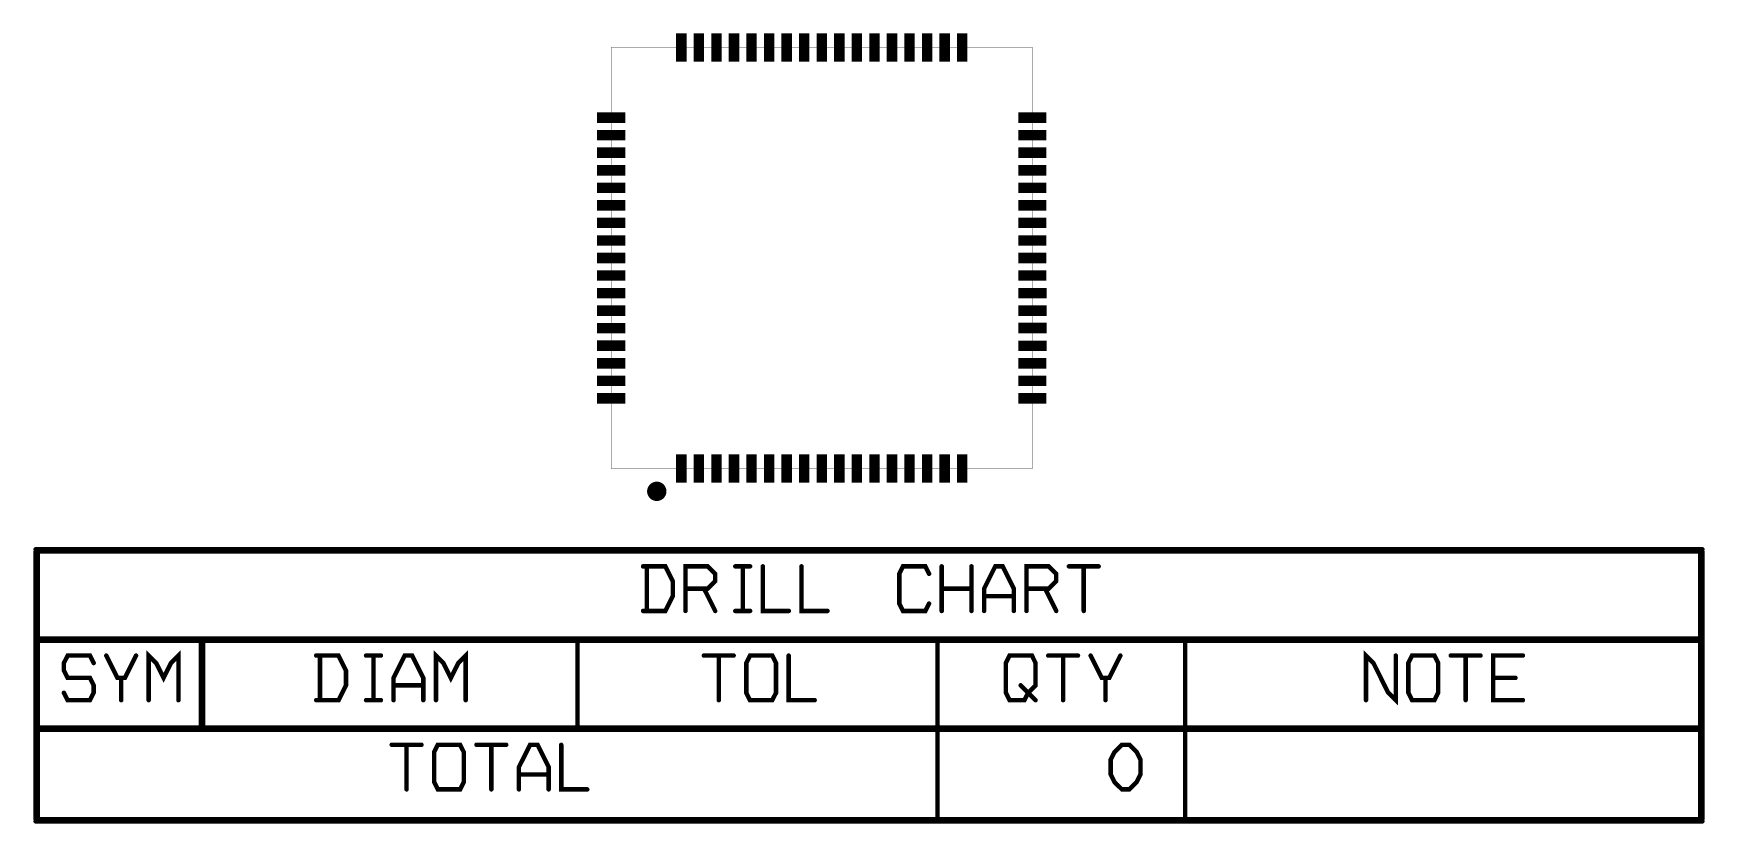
# Model space of a CAD drawing. Extents: x 0.65 to 4.39, y -1.03 to 0.74.
import ezdxf

# ---------------------------------------------------------------- set-up
doc = ezdxf.new("R2010")
doc.units = 0
doc.layers.get('0').update_dxf_attribs({"color": 1, "linetype": 'CONTINUOUS'})
for name, color, linetype in [('1_I-AMG', 3, 'CONTINUOUS'), ('3_I-AMG', 94, 'CONTINUOUS'), ('5_I-AMG', 7, 'CONTINUOUS'), ('6_I-AMG', 3, 'CONTINUOUS'), ('7_I-AMG', 1, 'CONTINUOUS')]:
    doc.layers.add(name, color=color, linetype=linetype)

# ---------------------------------------------------------------- blocks, each defined once
blk = doc.blocks.new('D10RECT0_063X0_0236', base_point=(0.0315, 0.0118))
at = {"const_width": 0.0236}
blk.add_lwpolyline([(0, 0.0118), (0.063, 0.0118)], dxfattribs=at)
blk = doc.blocks.new('D11RECT0_0236X0_063', base_point=(0.0118, 0.0315))
at = {"const_width": 0.063}
blk.add_lwpolyline([(0, 0.0315), (0.0236, 0.0315)], dxfattribs=at)
blk = doc.blocks.new('D12RECT0_063X0_0236', base_point=(0.0315, 0.0118))
at = {"const_width": 0.0236}
blk.add_lwpolyline([(0, 0.0118), (0.063, 0.0118)], dxfattribs=at)
blk = doc.blocks.new('D13RECT0_0236X0_063', base_point=(0.0118, 0.0315))
at = {"const_width": 0.063}
blk.add_lwpolyline([(0, 0.0315), (0.0236, 0.0315)], dxfattribs=at)

msp = doc.modelspace()

# ---------------------------------------------------------------- linework, layer by layer
at = {"layer": '5_I-AMG', "const_width": 0.0005}
for points in [[(1.94245, 0.709, 1), (1.94295, 0.709, 1), (1.94245, 0.709)], [(1.94245, 0.709, 1), (1.94295, 0.709, 1), (1.94245, 0.709)], [(2.88645, 0.709, 1), (2.88695, 0.709, 1), (2.88645, 0.709)], [(2.88645, 0.709, 1), (2.88695, 0.709, 1), (2.88645, 0.709)], [(1.94245, -0.235, 1), (1.94295, -0.235, 1), (1.94245, -0.235)], [(1.94245, -0.235, 1), (1.94295, -0.235, 1), (1.94245, -0.235)], [(2.88645, -0.235, 1), (2.88695, -0.235, 1), (2.88645, -0.235)], [(2.88645, -0.235, 1), (2.88695, -0.235, 1), (2.88645, -0.235)], [(2.02345, -0.2862, 1), (2.02395, -0.2862, 1), (2.02345, -0.2862)], [(2.02355, -0.2844, 1), (2.02405, -0.2844, 1), (2.02355, -0.2844)], [(2.02355, -0.2853, 1), (2.02405, -0.2853, 1), (2.02355, -0.2853)], [(2.02355, -0.2871, 1), (2.02405, -0.2871, 1), (2.02355, -0.2871)], [(2.02355, -0.288, 1), (2.02405, -0.288, 1), (2.02355, -0.288)], [(2.02365, -0.2835, 1), (2.02415, -0.2835, 1), (2.02365, -0.2835)], [(2.02365, -0.2889, 1), (2.02415, -0.2889, 1), (2.02365, -0.2889)], [(2.02375, -0.2826, 1), (2.02425, -0.2826, 1), (2.02375, -0.2826)], [(2.02385, -0.282, 1), (2.02435, -0.282, 1), (2.02385, -0.282)], [(2.02385, -0.2898, 1), (2.02435, -0.2898, 1), (2.02385, -0.2898)], [(2.02385, -0.2902, 1), (2.02435, -0.2902, 1), (2.02385, -0.2902)], [(2.02395, -0.2817, 1), (2.02445, -0.2817, 1), (2.02395, -0.2817)], [(2.02395, -0.2907, 1), (2.02445, -0.2907, 1), (2.02395, -0.2907)], [(2.02415, -0.2808, 1), (2.02465, -0.2808, 1), (2.02415, -0.2808)], [(2.02425, -0.2916, 1), (2.02475, -0.2916, 1), (2.02425, -0.2916)], [(2.02445, -0.2799, 1), (2.02495, -0.2799, 1), (2.02445, -0.2799)], [(2.02445, -0.2925, 1), (2.02495, -0.2925, 1), (2.02445, -0.2925)], [(2.02475, -0.2788, 1), (2.02525, -0.2788, 1), (2.02475, -0.2788)], [(2.02475, -0.279, 1), (2.02525, -0.279, 1), (2.02475, -0.279)], [(2.02475, -0.2934, 1), (2.02525, -0.2934, 1), (2.02475, -0.2934)], [(2.02475, -0.2934, 1), (2.02525, -0.2934, 1), (2.02475, -0.2934)], [(2.02505, -0.2781, 1), (2.02555, -0.2781, 1), (2.02505, -0.2781)], [(2.02515, -0.2943, 1), (2.02565, -0.2943, 1), (2.02515, -0.2943)], [(2.02545, -0.2772, 1), (2.02595, -0.2772, 1), (2.02545, -0.2772)], [(2.02555, -0.2952, 1), (2.02605, -0.2952, 1), (2.02555, -0.2952)], [(2.02565, -0.2767, 1), (2.02615, -0.2767, 1), (2.02565, -0.2767)], [(2.02565, -0.2955, 1), (2.02615, -0.2955, 1), (2.02565, -0.2955)], [(2.02585, -0.2763, 1), (2.02635, -0.2763, 1), (2.02585, -0.2763)], [(2.02595, -0.2961, 1), (2.02645, -0.2961, 1), (2.02595, -0.2961)], [(2.02635, -0.2754, 1), (2.02685, -0.2754, 1), (2.02635, -0.2754)], [(2.02645, -0.297, 1), (2.02695, -0.297, 1), (2.02645, -0.297)], [(2.02655, -0.2751, 1), (2.02705, -0.2751, 1), (2.02655, -0.2751)], [(2.02655, -0.2971, 1), (2.02705, -0.2971, 1), (2.02655, -0.2971)], [(2.02695, -0.2745, 1), (2.02745, -0.2745, 1), (2.02695, -0.2745)], [(2.02705, -0.2979, 1), (2.02755, -0.2979, 1), (2.02705, -0.2979)], [(2.02745, -0.2737, 1), (2.02795, -0.2737, 1), (2.02745, -0.2737)], [(2.02745, -0.2985, 1), (2.02795, -0.2985, 1), (2.02745, -0.2985)], [(2.02755, -0.2736, 1), (2.02805, -0.2736, 1), (2.02755, -0.2736)], [(2.02775, -0.2988, 1), (2.02825, -0.2988, 1), (2.02775, -0.2988)], [(2.02825, -0.2727, 1), (2.02875, -0.2727, 1), (2.02825, -0.2727)], [(2.02835, -0.2726, 1), (2.02885, -0.2726, 1), (2.02835, -0.2726)], [(2.02835, -0.2997, 1), (2.02885, -0.2997, 1), (2.02835, -0.2997)], [(2.02845, -0.2997, 1), (2.02895, -0.2997, 1), (2.02845, -0.2997)], [(2.02905, -0.2718, 1), (2.02955, -0.2718, 1), (2.02905, -0.2718)], [(2.02925, -0.2716, 1), (2.02975, -0.2716, 1), (2.02925, -0.2716)], [(2.02995, -0.2709, 1), (2.03045, -0.2709, 1), (2.02995, -0.2709)], [(2.03015, -0.2707, 1), (2.03065, -0.2707, 1), (2.03015, -0.2707)], [(2.03095, -0.27, 1), (2.03145, -0.27, 1), (2.03095, -0.27)], [(2.03105, -0.2699, 1), (2.03155, -0.2699, 1), (2.03105, -0.2699)], [(2.03195, -0.2692, 1), (2.03245, -0.2692, 1), (2.03195, -0.2692)], [(2.03205, -0.2691, 1), (2.03255, -0.2691, 1), (2.03205, -0.2691)], [(2.03285, -0.2685, 1), (2.03335, -0.2685, 1), (2.03285, -0.2685)], [(2.03335, -0.2682, 1), (2.03385, -0.2682, 1), (2.03335, -0.2682)], [(2.03375, -0.2679, 1), (2.03425, -0.2679, 1), (2.03375, -0.2679)], [(2.03465, -0.2674, 1), (2.03515, -0.2674, 1), (2.03465, -0.2674)], [(2.03495, -0.2673, 1), (2.03545, -0.2673, 1), (2.03495, -0.2673)], [(2.03555, -0.267, 1), (2.03605, -0.267, 1), (2.03555, -0.267)], [(2.03645, -0.2666, 1), (2.03695, -0.2666, 1), (2.03645, -0.2666)], [(2.03695, -0.2664, 1), (2.03745, -0.2664, 1), (2.03695, -0.2664)], [(2.03735, -0.2662, 1), (2.03785, -0.2662, 1), (2.03735, -0.2662)], [(2.03825, -0.2659, 1), (2.03875, -0.2659, 1), (2.03825, -0.2659)], [(2.03915, -0.2657, 1), (2.03965, -0.2657, 1), (2.03915, -0.2657)], [(2.03985, -0.2655, 1), (2.04035, -0.2655, 1), (2.03985, -0.2655)], [(2.04005, -0.2654, 1), (2.04055, -0.2654, 1), (2.04005, -0.2654)], [(2.04095, -0.2653, 1), (2.04145, -0.2653, 1), (2.04095, -0.2653)], [(2.04185, -0.2651, 1), (2.04235, -0.2651, 1), (2.04185, -0.2651)], [(2.04275, -0.265, 1), (2.04325, -0.265, 1), (2.04275, -0.265)], [(2.04365, -0.265, 1), (2.04415, -0.265, 1), (2.04365, -0.265)], [(2.04455, -0.2649, 1), (2.04505, -0.2649, 1), (2.04455, -0.2649)], [(2.04545, -0.265, 1), (2.04595, -0.265, 1), (2.04545, -0.265)], [(2.04635, -0.265, 1), (2.04685, -0.265, 1), (2.04635, -0.265)], [(2.04725, -0.2651, 1), (2.04775, -0.2651, 1), (2.04725, -0.2651)], [(2.04815, -0.2652, 1), (2.04865, -0.2652, 1), (2.04815, -0.2652)], [(2.04905, -0.2654, 1), (2.04955, -0.2654, 1), (2.04905, -0.2654)], [(2.04955, -0.2655, 1), (2.05005, -0.2655, 1), (2.04955, -0.2655)], [(2.04995, -0.2656, 1), (2.05045, -0.2656, 1), (2.04995, -0.2656)], [(2.05085, -0.2659, 1), (2.05135, -0.2659, 1), (2.05085, -0.2659)], [(2.05175, -0.2662, 1), (2.05225, -0.2662, 1), (2.05175, -0.2662)], [(2.05245, -0.2664, 1), (2.05295, -0.2664, 1), (2.05245, -0.2664)], [(2.05265, -0.2665, 1), (2.05315, -0.2665, 1), (2.05265, -0.2665)], [(2.05355, -0.2669, 1), (2.05405, -0.2669, 1), (2.05355, -0.2669)], [(2.05435, -0.2673, 1), (2.05485, -0.2673, 1), (2.05435, -0.2673)], [(2.05445, -0.2673, 1), (2.05495, -0.2673, 1), (2.05445, -0.2673)], [(2.05535, -0.2678, 1), (2.05585, -0.2678, 1), (2.05535, -0.2678)], [(2.05595, -0.2682, 1), (2.05645, -0.2682, 1), (2.05595, -0.2682)], [(2.05625, -0.2684, 1), (2.05675, -0.2684, 1), (2.05625, -0.2684)], [(2.05715, -0.269, 1), (2.05765, -0.269, 1), (2.05715, -0.269)], [(2.05725, -0.2691, 1), (2.05775, -0.2691, 1), (2.05725, -0.2691)], [(2.05805, -0.2697, 1), (2.05855, -0.2697, 1), (2.05805, -0.2697)], [(2.05845, -0.27, 1), (2.05895, -0.27, 1), (2.05845, -0.27)], [(2.05895, -0.2705, 1), (2.05945, -0.2705, 1), (2.05895, -0.2705)], [(2.05935, -0.2709, 1), (2.05985, -0.2709, 1), (2.05935, -0.2709)], [(2.05985, -0.2714, 1), (2.06035, -0.2714, 1), (2.05985, -0.2714)], [(2.06025, -0.2718, 1), (2.06075, -0.2718, 1), (2.06025, -0.2718)], [(2.06075, -0.2724, 1), (2.06125, -0.2724, 1), (2.06075, -0.2724)], [(2.06075, -0.2999, 1), (2.06125, -0.2999, 1), (2.06075, -0.2999)], [(2.06095, -0.2997, 1), (2.06145, -0.2997, 1), (2.06095, -0.2997)], [(2.06105, -0.2727, 1), (2.06155, -0.2727, 1), (2.06105, -0.2727)], [(2.06165, -0.2735, 1), (2.06215, -0.2735, 1), (2.06165, -0.2735)], [(2.06165, -0.2987, 1), (2.06215, -0.2987, 1), (2.06165, -0.2987)], [(2.06165, -0.2988, 1), (2.06215, -0.2988, 1), (2.06165, -0.2988)], [(2.06175, -0.2736, 1), (2.06225, -0.2736, 1), (2.06175, -0.2736)], [(2.06225, -0.2979, 1), (2.06275, -0.2979, 1), (2.06225, -0.2979)], [(2.06235, -0.2745, 1), (2.06285, -0.2745, 1), (2.06235, -0.2745)], [(2.06255, -0.2748, 1), (2.06305, -0.2748, 1), (2.06255, -0.2748)], [(2.06255, -0.2974, 1), (2.06305, -0.2974, 1), (2.06255, -0.2974)], [(2.06285, -0.297, 1), (2.06335, -0.297, 1), (2.06285, -0.297)], [(2.06295, -0.2754, 1), (2.06345, -0.2754, 1), (2.06295, -0.2754)], [(2.06335, -0.2961, 1), (2.06385, -0.2961, 1), (2.06335, -0.2961)], [(2.06345, -0.2763, 1), (2.06395, -0.2763, 1), (2.06345, -0.2763)], [(2.06345, -0.2764, 1), (2.06395, -0.2764, 1), (2.06345, -0.2764)], [(2.06345, -0.2958, 1), (2.06395, -0.2958, 1), (2.06345, -0.2958)], [(2.06385, -0.2772, 1), (2.06435, -0.2772, 1), (2.06385, -0.2772)], [(2.06385, -0.2952, 1), (2.06435, -0.2952, 1), (2.06385, -0.2952)], [(2.06425, -0.2781, 1), (2.06475, -0.2781, 1), (2.06425, -0.2781)], [(2.06425, -0.2943, 1), (2.06475, -0.2943, 1), (2.06425, -0.2943)], [(2.06435, -0.2784, 1), (2.06485, -0.2784, 1), (2.06435, -0.2784)], [(2.06435, -0.2939, 1), (2.06485, -0.2939, 1), (2.06435, -0.2939)], [(2.06455, -0.2934, 1), (2.06505, -0.2934, 1), (2.06455, -0.2934)], [(2.06465, -0.279, 1), (2.06515, -0.279, 1), (2.06465, -0.279)], [(2.06485, -0.2925, 1), (2.06535, -0.2925, 1), (2.06485, -0.2925)], [(2.06495, -0.2799, 1), (2.06545, -0.2799, 1), (2.06495, -0.2799)], [(2.06515, -0.2808, 1), (2.06565, -0.2808, 1), (2.06515, -0.2808)], [(2.06515, -0.2916, 1), (2.06565, -0.2916, 1), (2.06515, -0.2916)], [(2.06525, -0.2813, 1), (2.06575, -0.2813, 1), (2.06525, -0.2813)], [(2.06525, -0.291, 1), (2.06575, -0.291, 1), (2.06525, -0.291)], [(2.06535, -0.2817, 1), (2.06585, -0.2817, 1), (2.06535, -0.2817)], [(2.06535, -0.2907, 1), (2.06585, -0.2907, 1), (2.06535, -0.2907)], [(2.06555, -0.2826, 1), (2.06605, -0.2826, 1), (2.06555, -0.2826)], [(2.06555, -0.2898, 1), (2.06605, -0.2898, 1), (2.06555, -0.2898)], [(2.06565, -0.2835, 1), (2.06615, -0.2835, 1), (2.06565, -0.2835)], [(2.06565, -0.2889, 1), (2.06615, -0.2889, 1), (2.06565, -0.2889)], [(2.06575, -0.2844, 1), (2.06625, -0.2844, 1), (2.06575, -0.2844)], [(2.06575, -0.288, 1), (2.06625, -0.288, 1), (2.06575, -0.288)], [(2.06585, -0.2853, 1), (2.06635, -0.2853, 1), (2.06585, -0.2853)], [(2.06585, -0.2862, 1), (2.06635, -0.2862, 1), (2.06585, -0.2862)], [(2.06585, -0.2871, 1), (2.06635, -0.2871, 1), (2.06585, -0.2871)], [(2.02925, -0.3006, 1), (2.02975, -0.3006, 1), (2.02925, -0.3006)], [(2.02925, -0.3007, 1), (2.02975, -0.3007, 1), (2.02925, -0.3007)], [(2.03015, -0.3015, 1), (2.03065, -0.3015, 1), (2.03015, -0.3015)], [(2.03015, -0.3016, 1), (2.03065, -0.3016, 1), (2.03015, -0.3016)], [(2.03105, -0.3024, 1), (2.03155, -0.3024, 1), (2.03105, -0.3024)], [(2.03115, -0.3024, 1), (2.03165, -0.3024, 1), (2.03115, -0.3024)], [(2.03195, -0.3031, 1), (2.03245, -0.3031, 1), (2.03195, -0.3031)], [(2.03225, -0.3033, 1), (2.03275, -0.3033, 1), (2.03225, -0.3033)], [(2.03285, -0.3037, 1), (2.03335, -0.3037, 1), (2.03285, -0.3037)], [(2.03365, -0.3042, 1), (2.03415, -0.3042, 1), (2.03365, -0.3042)], [(2.03375, -0.3043, 1), (2.03425, -0.3043, 1), (2.03375, -0.3043)], [(2.03465, -0.3048, 1), (2.03515, -0.3048, 1), (2.03465, -0.3048)], [(2.03525, -0.3051, 1), (2.03575, -0.3051, 1), (2.03525, -0.3051)], [(2.03555, -0.3053, 1), (2.03605, -0.3053, 1), (2.03555, -0.3053)], [(2.03645, -0.3057, 1), (2.03695, -0.3057, 1), (2.03645, -0.3057)], [(2.03735, -0.306, 1), (2.03785, -0.306, 1), (2.03735, -0.306)], [(2.03735, -0.306, 1), (2.03785, -0.306, 1), (2.03735, -0.306)], [(2.03825, -0.3063, 1), (2.03875, -0.3063, 1), (2.03825, -0.3063)], [(2.03915, -0.3066, 1), (2.03965, -0.3066, 1), (2.03915, -0.3066)], [(2.04005, -0.3068, 1), (2.04055, -0.3068, 1), (2.04005, -0.3068)], [(2.04055, -0.3069, 1), (2.04105, -0.3069, 1), (2.04055, -0.3069)], [(2.04095, -0.307, 1), (2.04145, -0.307, 1), (2.04095, -0.307)], [(2.04185, -0.3071, 1), (2.04235, -0.3071, 1), (2.04185, -0.3071)], [(2.04275, -0.3072, 1), (2.04325, -0.3072, 1), (2.04275, -0.3072)], [(2.04365, -0.3073, 1), (2.04415, -0.3073, 1), (2.04365, -0.3073)], [(2.04455, -0.3073, 1), (2.04505, -0.3073, 1), (2.04455, -0.3073)], [(2.04545, -0.3073, 1), (2.04595, -0.3073, 1), (2.04545, -0.3073)], [(2.04635, -0.3072, 1), (2.04685, -0.3072, 1), (2.04635, -0.3072)], [(2.04725, -0.3071, 1), (2.04775, -0.3071, 1), (2.04725, -0.3071)], [(2.04815, -0.307, 1), (2.04865, -0.307, 1), (2.04815, -0.307)], [(2.04875, -0.3069, 1), (2.04925, -0.3069, 1), (2.04875, -0.3069)], [(2.04905, -0.3068, 1), (2.04955, -0.3068, 1), (2.04905, -0.3068)], [(2.04995, -0.3066, 1), (2.05045, -0.3066, 1), (2.04995, -0.3066)], [(2.05085, -0.3064, 1), (2.05135, -0.3064, 1), (2.05085, -0.3064)], [(2.05175, -0.3061, 1), (2.05225, -0.3061, 1), (2.05175, -0.3061)], [(2.05195, -0.306, 1), (2.05245, -0.306, 1), (2.05195, -0.306)], [(2.05265, -0.3057, 1), (2.05315, -0.3057, 1), (2.05265, -0.3057)], [(2.05355, -0.3053, 1), (2.05405, -0.3053, 1), (2.05355, -0.3053)], [(2.05405, -0.3051, 1), (2.05455, -0.3051, 1), (2.05405, -0.3051)], [(2.05445, -0.3049, 1), (2.05495, -0.3049, 1), (2.05445, -0.3049)], [(2.05535, -0.3044, 1), (2.05585, -0.3044, 1), (2.05535, -0.3044)], [(2.05565, -0.3042, 1), (2.05615, -0.3042, 1), (2.05565, -0.3042)], [(2.05625, -0.3038, 1), (2.05675, -0.3038, 1), (2.05625, -0.3038)], [(2.05705, -0.3033, 1), (2.05755, -0.3033, 1), (2.05705, -0.3033)], [(2.05715, -0.3032, 1), (2.05765, -0.3032, 1), (2.05715, -0.3032)], [(2.05805, -0.3025, 1), (2.05855, -0.3025, 1), (2.05805, -0.3025)], [(2.05825, -0.3024, 1), (2.05875, -0.3024, 1), (2.05825, -0.3024)], [(2.05895, -0.3017, 1), (2.05945, -0.3017, 1), (2.05895, -0.3017)], [(2.05925, -0.3015, 1), (2.05975, -0.3015, 1), (2.05925, -0.3015)], [(2.05985, -0.3008, 1), (2.06035, -0.3008, 1), (2.05985, -0.3008)], [(2.06015, -0.3006, 1), (2.06065, -0.3006, 1), (2.06015, -0.3006)]]:
    msp.add_lwpolyline(points, format="xyb", close=True, dxfattribs=at)
at = {"layer": '5_I-AMG', "const_width": 0.001}
for points in [[(2.8867, -0.235), (1.9427, -0.235), (1.9427, 0.709), (2.8867, 0.709), (2.8867, -0.235)], [(2.0449, -0.2649), (2.04122, -0.26522), (2.03765, -0.26618), (2.0343, -0.26774), (2.03127, -0.26986), (2.02866, -0.27247), (2.02654, -0.2755), (2.02498, -0.27885), (2.02402, -0.28242), (2.0237, -0.2861)], [(2.0237, -0.2861), (2.02402, -0.28978), (2.02498, -0.29335), (2.02654, -0.2967), (2.02866, -0.29973), (2.03127, -0.30234), (2.0343, -0.30446), (2.03765, -0.30602), (2.04122, -0.30698), (2.0449, -0.3073)], [(2.0661, -0.2862), (2.0237, -0.2862)], [(2.066, -0.2844), (2.0238, -0.2844)], [(2.0661, -0.2853), (2.0238, -0.2853)], [(2.0661, -0.2871), (2.0238, -0.2871)], [(2.066, -0.288), (2.0238, -0.288)], [(2.0659, -0.2835), (2.0239, -0.2835)], [(2.0659, -0.2889), (2.0239, -0.2889)], [(2.0658, -0.2826), (2.024, -0.2826)], [(2.0241, -0.282), (2.0241, -0.2902)], [(2.0658, -0.2898), (2.0241, -0.2898)], [(2.0656, -0.2817), (2.0242, -0.2817)], [(2.0656, -0.2907), (2.0242, -0.2907)], [(2.0654, -0.2808), (2.0244, -0.2808)], [(2.0654, -0.2916), (2.0245, -0.2916)], [(2.0652, -0.2799), (2.0247, -0.2799)], [(2.0651, -0.2925), (2.0247, -0.2925)], [(2.025, -0.2788), (2.025, -0.2934)], [(2.0649, -0.279), (2.025, -0.279)], [(2.0648, -0.2934), (2.025, -0.2934)], [(2.0645, -0.2781), (2.0253, -0.2781)], [(2.0645, -0.2943), (2.0254, -0.2943)], [(2.0641, -0.2772), (2.0257, -0.2772)], [(2.0641, -0.2952), (2.0258, -0.2952)], [(2.0259, -0.2767), (2.0259, -0.2955)], [(2.0637, -0.2763), (2.0261, -0.2763)], [(2.0636, -0.2961), (2.0262, -0.2961)], [(2.0632, -0.2754), (2.0266, -0.2754)], [(2.0631, -0.297), (2.0267, -0.297)], [(2.0268, -0.2751), (2.0268, -0.2971)], [(2.0626, -0.2745), (2.0272, -0.2745)], [(2.0625, -0.2979), (2.0273, -0.2979)], [(2.0277, -0.2737), (2.0277, -0.2985)], [(2.062, -0.2736), (2.0278, -0.2736)], [(2.0619, -0.2988), (2.028, -0.2988)], [(2.0613, -0.2727), (2.0285, -0.2727)], [(2.0286, -0.2726), (2.0286, -0.2997)], [(2.0612, -0.2997), (2.0287, -0.2997)], [(2.0605, -0.2718), (2.0293, -0.2718)], [(2.0295, -0.2716), (2.0295, -0.3007)], [(2.0596, -0.2709), (2.0302, -0.2709)], [(2.0304, -0.2707), (2.0304, -0.3016)], [(2.0587, -0.27), (2.0312, -0.27)], [(2.0313, -0.2699), (2.0313, -0.3024)], [(2.0322, -0.2692), (2.0322, -0.3031)], [(2.0575, -0.2691), (2.0323, -0.2691)], [(2.0331, -0.2685), (2.0331, -0.3037)], [(2.0562, -0.2682), (2.0336, -0.2682)], [(2.034, -0.2679), (2.034, -0.3043)], [(2.0349, -0.2674), (2.0349, -0.3048)], [(2.0546, -0.2673), (2.0352, -0.2673)], [(2.0358, -0.267), (2.0358, -0.3053)], [(2.0367, -0.2666), (2.0367, -0.3057)], [(2.0527, -0.2664), (2.0372, -0.2664)], [(2.0376, -0.2662), (2.0376, -0.306)], [(2.0385, -0.2659), (2.0385, -0.3063)], [(2.0394, -0.2657), (2.0394, -0.3066)], [(2.0498, -0.2655), (2.0401, -0.2655)], [(2.0403, -0.2654), (2.0403, -0.3068)], [(2.0412, -0.2653), (2.0412, -0.307)], [(2.0421, -0.2651), (2.0421, -0.3071)], [(2.043, -0.265), (2.043, -0.3072)], [(2.0439, -0.265), (2.0439, -0.3073)], [(2.0448, -0.2649), (2.0448, -0.3073)], [(2.0661, -0.2861), (2.06578, -0.28242), (2.06482, -0.27885), (2.06326, -0.2755), (2.06114, -0.27247), (2.05853, -0.26986), (2.0555, -0.26774), (2.05215, -0.26618), (2.04858, -0.26522), (2.0449, -0.2649)], [(2.0449, -0.3073), (2.04858, -0.30698), (2.05215, -0.30602), (2.0555, -0.30446), (2.05853, -0.30234), (2.06114, -0.29973), (2.06326, -0.2967), (2.06482, -0.29335), (2.0661, -0.2861)], [(2.0457, -0.265), (2.0457, -0.3073)], [(2.0466, -0.265), (2.0466, -0.3072)], [(2.0475, -0.2651), (2.0475, -0.3071)], [(2.0484, -0.2652), (2.0484, -0.307)], [(2.0493, -0.2654), (2.0493, -0.3068)], [(2.0502, -0.2656), (2.0502, -0.3066)], [(2.0511, -0.2659), (2.0511, -0.3064)], [(2.052, -0.2662), (2.052, -0.3061)], [(2.0529, -0.2665), (2.0529, -0.3057)], [(2.0538, -0.2669), (2.0538, -0.3053)], [(2.0547, -0.2673), (2.0547, -0.3049)], [(2.0556, -0.2678), (2.0556, -0.3044)], [(2.0565, -0.2684), (2.0565, -0.3038)], [(2.0574, -0.269), (2.0574, -0.3032)], [(2.0583, -0.2697), (2.0583, -0.3025)], [(2.0592, -0.2705), (2.0592, -0.3017)], [(2.0601, -0.2714), (2.0601, -0.3008)], [(2.061, -0.2724), (2.061, -0.2999)], [(2.0619, -0.2735), (2.0619, -0.2987)], [(2.0628, -0.2748), (2.0628, -0.2974)], [(2.0637, -0.2764), (2.0637, -0.2958)], [(2.0646, -0.2784), (2.0646, -0.2939)], [(2.0655, -0.2813), (2.0655, -0.291)], [(2.0604, -0.3006), (2.0295, -0.3006)], [(2.0595, -0.3015), (2.0304, -0.3015)], [(2.0585, -0.3024), (2.0314, -0.3024)], [(2.0573, -0.3033), (2.0325, -0.3033)], [(2.0559, -0.3042), (2.0339, -0.3042)], [(2.0543, -0.3051), (2.0355, -0.3051)], [(2.0522, -0.306), (2.0376, -0.306)], [(2.049, -0.3069), (2.0408, -0.3069)]]:
    msp.add_lwpolyline(points, dxfattribs=at)
at = {"layer": '7_I-AMG', "const_width": 0.005}
for points in [[(0.6505, -0.416, 1), (0.6555, -0.416, 1), (0.6505, -0.416)], [(4.3855, -0.416, 1), (4.3905, -0.416, 1), (4.3855, -0.416)], [(0.6505, -0.421, 1), (0.6555, -0.421, 1), (0.6505, -0.421)], [(0.6555, -0.421, 1), (0.6605, -0.421, 1), (0.6555, -0.421)], [(0.6555, -0.421, 1), (0.6605, -0.421, 1), (0.6555, -0.421)], [(2.0117, -0.4543, 1), (2.0167, -0.4543, 1), (2.0117, -0.4543)], [(2.0201, -0.4543, 1), (2.0251, -0.4543, 1), (2.0201, -0.4543)], [(2.0617, -0.4543, 1), (2.0667, -0.4543, 1), (2.0617, -0.4543)], [(2.0617, -0.4543, 1), (2.0667, -0.4543, 1), (2.0617, -0.4543)], [(2.1067, -0.4543, 1), (2.1117, -0.4543, 1), (2.1067, -0.4543)], [(2.1067, -0.4543, 1), (2.1117, -0.4543, 1), (2.1067, -0.4543)], [(2.1567, -0.4543, 1), (2.1617, -0.4543, 1), (2.1567, -0.4543)], [(2.1567, -0.4543, 1), (2.1617, -0.4543, 1), (2.1567, -0.4543)], [(2.2184, -0.4543, 1), (2.2234, -0.4543, 1), (2.2184, -0.4543)], [(2.2351, -0.4543, 1), (2.2401, -0.4543, 1), (2.2351, -0.4543)], [(2.2517, -0.4543, 1), (2.2567, -0.4543, 1), (2.2517, -0.4543)], [(2.2801, -0.4543, 1), (2.2851, -0.4543, 1), (2.2801, -0.4543)], [(2.3667, -0.4543, 1), (2.3717, -0.4543, 1), (2.3667, -0.4543)], [(2.5942, -0.4543, 1), (2.5992, -0.4543, 1), (2.5942, -0.4543)], [(2.5942, -0.4543, 1), (2.5992, -0.4543, 1), (2.5942, -0.4543)], [(2.6442, -0.4543, 1), (2.6492, -0.4543, 1), (2.6442, -0.4543)], [(2.6442, -0.4543, 1), (2.6492, -0.4543, 1), (2.6442, -0.4543)], [(2.6809, -0.4543, 1), (2.6859, -0.4543, 1), (2.6809, -0.4543)], [(2.7476, -0.4543, 1), (2.7526, -0.4543, 1), (2.7476, -0.4543)], [(2.8009, -0.4543, 1), (2.8059, -0.4543, 1), (2.8009, -0.4543)], [(2.8009, -0.4543, 1), (2.8059, -0.4543, 1), (2.8009, -0.4543)], [(2.8176, -0.4543, 1), (2.8226, -0.4543, 1), (2.8176, -0.4543)], [(2.8176, -0.4543, 1), (2.8226, -0.4543, 1), (2.8176, -0.4543)], [(2.8709, -0.4543, 1), (2.8759, -0.4543, 1), (2.8709, -0.4543)], [(2.8709, -0.4543, 1), (2.8759, -0.4543, 1), (2.8709, -0.4543)], [(2.9209, -0.4543, 1), (2.9259, -0.4543, 1), (2.9209, -0.4543)], [(2.9209, -0.4543, 1), (2.9259, -0.4543, 1), (2.9209, -0.4543)], [(2.9659, -0.4543, 1), (2.9709, -0.4543, 1), (2.9659, -0.4543)], [(2.9992, -0.4543, 1), (3.0042, -0.4543, 1), (2.9992, -0.4543)], [(3.0326, -0.4543, 1), (3.0376, -0.4543, 1), (3.0326, -0.4543)], [(4.3805, -0.421, 1), (4.3855, -0.421, 1), (4.3805, -0.421)], [(4.3805, -0.421, 1), (4.3855, -0.421, 1), (4.3805, -0.421)], [(4.3855, -0.421, 1), (4.3905, -0.421, 1), (4.3855, -0.421)], [(2.0784, -0.4877, 1), (2.0834, -0.4877, 1), (2.0784, -0.4877)], [(2.0784, -0.4877, 1), (2.0834, -0.4877, 1), (2.0784, -0.4877)], [(2.1734, -0.471, 1), (2.1784, -0.471, 1), (2.1734, -0.471)], [(2.1734, -0.471, 1), (2.1784, -0.471, 1), (2.1734, -0.471)], [(2.1734, -0.4877, 1), (2.1784, -0.4877, 1), (2.1734, -0.4877)], [(2.1734, -0.4877, 1), (2.1784, -0.4877, 1), (2.1734, -0.4877)], [(2.5859, -0.471, 1), (2.5909, -0.471, 1), (2.5859, -0.471)], [(2.5859, -0.471, 1), (2.5909, -0.471, 1), (2.5859, -0.471)], [(2.6526, -0.471, 1), (2.6576, -0.471, 1), (2.6526, -0.471)], [(2.9376, -0.471, 1), (2.9426, -0.471, 1), (2.9376, -0.471)], [(2.9376, -0.471, 1), (2.9426, -0.471, 1), (2.9376, -0.471)], [(2.9376, -0.4877, 1), (2.9426, -0.4877, 1), (2.9376, -0.4877)], [(2.9376, -0.4877, 1), (2.9426, -0.4877, 1), (2.9376, -0.4877)], [(2.0784, -0.521, 1), (2.0834, -0.521, 1), (2.0784, -0.521)], [(2.0784, -0.521, 1), (2.0834, -0.521, 1), (2.0784, -0.521)], [(2.1067, -0.5043, 1), (2.1117, -0.5043, 1), (2.1067, -0.5043)], [(2.1484, -0.5043, 1), (2.1534, -0.5043, 1), (2.1484, -0.5043)], [(2.1567, -0.5043, 1), (2.1617, -0.5043, 1), (2.1567, -0.5043)], [(2.1567, -0.5043, 1), (2.1617, -0.5043, 1), (2.1567, -0.5043)], [(2.6809, -0.5043, 1), (2.6859, -0.5043, 1), (2.6809, -0.5043)], [(2.7476, -0.5043, 1), (2.7526, -0.5043, 1), (2.7476, -0.5043)], [(2.7759, -0.5043, 1), (2.7809, -0.5043, 1), (2.7759, -0.5043)], [(2.7759, -0.5043, 1), (2.7809, -0.5043, 1), (2.7759, -0.5043)], [(2.7759, -0.521, 1), (2.7809, -0.521, 1), (2.7759, -0.521)], [(2.8426, -0.5043, 1), (2.8476, -0.5043, 1), (2.8426, -0.5043)], [(2.8426, -0.5043, 1), (2.8476, -0.5043, 1), (2.8426, -0.5043)], [(2.8426, -0.521, 1), (2.8476, -0.521, 1), (2.8426, -0.521)], [(2.8709, -0.5043, 1), (2.8759, -0.5043, 1), (2.8709, -0.5043)], [(2.9126, -0.5043, 1), (2.9176, -0.5043, 1), (2.9126, -0.5043)], [(2.9209, -0.5043, 1), (2.9259, -0.5043, 1), (2.9209, -0.5043)], [(2.9209, -0.5043, 1), (2.9259, -0.5043, 1), (2.9209, -0.5043)], [(2.0117, -0.5543, 1), (2.0167, -0.5543, 1), (2.0117, -0.5543)], [(2.0201, -0.5543, 1), (2.0251, -0.5543, 1), (2.0201, -0.5543)], [(2.0617, -0.5543, 1), (2.0667, -0.5543, 1), (2.0617, -0.5543)], [(2.0617, -0.5543, 1), (2.0667, -0.5543, 1), (2.0617, -0.5543)], [(2.1067, -0.5543, 1), (2.1117, -0.5543, 1), (2.1067, -0.5543)], [(2.1734, -0.5543, 1), (2.1784, -0.5543, 1), (2.1734, -0.5543)], [(2.2184, -0.5543, 1), (2.2234, -0.5543, 1), (2.2184, -0.5543)], [(2.2351, -0.5543, 1), (2.2401, -0.5543, 1), (2.2351, -0.5543)], [(2.2517, -0.5543, 1), (2.2567, -0.5543, 1), (2.2517, -0.5543)], [(2.2801, -0.5543, 1), (2.2851, -0.5543, 1), (2.2801, -0.5543)], [(2.2801, -0.5543, 1), (2.2851, -0.5543, 1), (2.2801, -0.5543)], [(2.3384, -0.5543, 1), (2.3434, -0.5543, 1), (2.3384, -0.5543)], [(2.3667, -0.5543, 1), (2.3717, -0.5543, 1), (2.3667, -0.5543)], [(2.3667, -0.5543, 1), (2.3717, -0.5543, 1), (2.3667, -0.5543)], [(2.4251, -0.5543, 1), (2.4301, -0.5543, 1), (2.4251, -0.5543)], [(2.5859, -0.5377, 1), (2.5909, -0.5377, 1), (2.5859, -0.5377)], [(2.5859, -0.5377, 1), (2.5909, -0.5377, 1), (2.5859, -0.5377)], [(2.5942, -0.5543, 1), (2.5992, -0.5543, 1), (2.5942, -0.5543)], [(2.5942, -0.5543, 1), (2.5992, -0.5543, 1), (2.5942, -0.5543)], [(2.6442, -0.5543, 1), (2.6492, -0.5543, 1), (2.6442, -0.5543)], [(2.6442, -0.5543, 1), (2.6492, -0.5543, 1), (2.6442, -0.5543)], [(2.6526, -0.5377, 1), (2.6576, -0.5377, 1), (2.6526, -0.5377)], [(2.6809, -0.5543, 1), (2.6859, -0.5543, 1), (2.6809, -0.5543)], [(2.7476, -0.5543, 1), (2.7526, -0.5543, 1), (2.7476, -0.5543)], [(2.7759, -0.5543, 1), (2.7809, -0.5543, 1), (2.7759, -0.5543)], [(2.8426, -0.5543, 1), (2.8476, -0.5543, 1), (2.8426, -0.5543)], [(2.8709, -0.5543, 1), (2.8759, -0.5543, 1), (2.8709, -0.5543)], [(2.9376, -0.5543, 1), (2.9426, -0.5543, 1), (2.9376, -0.5543)], [(2.9992, -0.5543, 1), (3.0042, -0.5543, 1), (2.9992, -0.5543)], [(0.6555, -0.616, 1), (0.6605, -0.616, 1), (0.6555, -0.616)], [(0.6555, -0.621, 1), (0.6605, -0.621, 1), (0.6555, -0.621)], [(1.0205, -0.621, 1), (1.0255, -0.621, 1), (1.0205, -0.621)], [(1.0255, -0.621, 1), (1.0305, -0.621, 1), (1.0255, -0.621)], [(1.8647, -0.621, 1), (1.8697, -0.621, 1), (1.8647, -0.621)], [(2.6713, -0.621, 1), (2.6763, -0.621, 1), (2.6713, -0.621)], [(3.2263, -0.621, 1), (3.2313, -0.621, 1), (3.2263, -0.621)], [(4.3805, -0.616, 1), (4.3855, -0.616, 1), (4.3805, -0.616)], [(4.3805, -0.621, 1), (4.3855, -0.621, 1), (4.3805, -0.621)], [(0.7138, -0.671, 1), (0.7188, -0.671, 1), (0.7138, -0.671)], [(0.7138, -0.671, 1), (0.7188, -0.671, 1), (0.7138, -0.671)], [(0.7222, -0.6543, 1), (0.7272, -0.6543, 1), (0.7222, -0.6543)], [(0.7222, -0.6543, 1), (0.7272, -0.6543, 1), (0.7222, -0.6543)], [(0.7722, -0.6543, 1), (0.7772, -0.6543, 1), (0.7722, -0.6543)], [(0.7722, -0.6543, 1), (0.7772, -0.6543, 1), (0.7722, -0.6543)], [(0.7805, -0.671, 1), (0.7855, -0.671, 1), (0.7805, -0.671)], [(0.8088, -0.6543, 1), (0.8138, -0.6543, 1), (0.8088, -0.6543)], [(0.8755, -0.6543, 1), (0.8805, -0.6543, 1), (0.8755, -0.6543)], [(0.9038, -0.6543, 1), (0.9088, -0.6543, 1), (0.9038, -0.6543)], [(0.9038, -0.6543, 1), (0.9088, -0.6543, 1), (0.9038, -0.6543)], [(0.9205, -0.671, 1), (0.9255, -0.671, 1), (0.9205, -0.671)], [(0.9205, -0.671, 1), (0.9255, -0.671, 1), (0.9205, -0.671)], [(0.9538, -0.671, 1), (0.9588, -0.671, 1), (0.9538, -0.671)], [(0.9538, -0.671, 1), (0.9588, -0.671, 1), (0.9538, -0.671)], [(0.9705, -0.6543, 1), (0.9755, -0.6543, 1), (0.9705, -0.6543)], [(0.9705, -0.6543, 1), (0.9755, -0.6543, 1), (0.9705, -0.6543)], [(1.2792, -0.6543, 1), (1.2842, -0.6543, 1), (1.2792, -0.6543)], [(1.2876, -0.6543, 1), (1.2926, -0.6543, 1), (1.2876, -0.6543)], [(1.3292, -0.6543, 1), (1.3342, -0.6543, 1), (1.3292, -0.6543)], [(1.3292, -0.6543, 1), (1.3342, -0.6543, 1), (1.3292, -0.6543)], [(1.3909, -0.6543, 1), (1.3959, -0.6543, 1), (1.3909, -0.6543)], [(1.4076, -0.6543, 1), (1.4126, -0.6543, 1), (1.4076, -0.6543)], [(1.4242, -0.6543, 1), (1.4292, -0.6543, 1), (1.4242, -0.6543)], [(1.4776, -0.6543, 1), (1.4826, -0.6543, 1), (1.4776, -0.6543)], [(1.4776, -0.6543, 1), (1.4826, -0.6543, 1), (1.4776, -0.6543)], [(1.4942, -0.6543, 1), (1.4992, -0.6543, 1), (1.4942, -0.6543)], [(1.4942, -0.6543, 1), (1.4992, -0.6543, 1), (1.4942, -0.6543)], [(1.5476, -0.6543, 1), (1.5526, -0.6543, 1), (1.5476, -0.6543)], [(1.5476, -0.6543, 1), (1.5526, -0.6543, 1), (1.5476, -0.6543)], [(1.5642, -0.671, 1), (1.5692, -0.671, 1), (1.5642, -0.671)], [(1.5642, -0.671, 1), (1.5692, -0.671, 1), (1.5642, -0.671)], [(1.5976, -0.671, 1), (1.6026, -0.671, 1), (1.5976, -0.671)], [(1.5976, -0.671, 1), (1.6026, -0.671, 1), (1.5976, -0.671)], [(1.6142, -0.6543, 1), (1.6192, -0.6543, 1), (1.6142, -0.6543)], [(1.6142, -0.6543, 1), (1.6192, -0.6543, 1), (1.6142, -0.6543)], [(2.148, -0.6543, 1), (2.153, -0.6543, 1), (2.148, -0.6543)], [(2.1813, -0.6543, 1), (2.1863, -0.6543, 1), (2.1813, -0.6543)], [(2.2147, -0.6543, 1), (2.2197, -0.6543, 1), (2.2147, -0.6543)], [(2.243, -0.671, 1), (2.248, -0.671, 1), (2.243, -0.671)], [(2.243, -0.671, 1), (2.248, -0.671, 1), (2.243, -0.671)], [(2.2513, -0.6543, 1), (2.2563, -0.6543, 1), (2.2513, -0.6543)], [(2.2513, -0.6543, 1), (2.2563, -0.6543, 1), (2.2513, -0.6543)], [(2.3013, -0.6543, 1), (2.3063, -0.6543, 1), (2.3013, -0.6543)], [(2.3013, -0.6543, 1), (2.3063, -0.6543, 1), (2.3013, -0.6543)], [(2.3097, -0.671, 1), (2.3147, -0.671, 1), (2.3097, -0.671)], [(2.3097, -0.671, 1), (2.3147, -0.671, 1), (2.3097, -0.671)], [(2.338, -0.6543, 1), (2.343, -0.6543, 1), (2.338, -0.6543)], [(2.8247, -0.671, 1), (2.8297, -0.671, 1), (2.8247, -0.671)], [(2.8247, -0.671, 1), (2.8297, -0.671, 1), (2.8247, -0.671)], [(2.833, -0.6543, 1), (2.838, -0.6543, 1), (2.833, -0.6543)], [(2.833, -0.6543, 1), (2.838, -0.6543, 1), (2.833, -0.6543)], [(2.883, -0.6543, 1), (2.888, -0.6543, 1), (2.883, -0.6543)], [(2.883, -0.6543, 1), (2.888, -0.6543, 1), (2.883, -0.6543)], [(2.8913, -0.671, 1), (2.8963, -0.671, 1), (2.8913, -0.671)], [(2.8913, -0.671, 1), (2.8963, -0.671, 1), (2.8913, -0.671)], [(2.9197, -0.6543, 1), (2.9247, -0.6543, 1), (2.9197, -0.6543)], [(2.953, -0.6543, 1), (2.958, -0.6543, 1), (2.953, -0.6543)], [(2.9863, -0.6543, 1), (2.9913, -0.6543, 1), (2.9863, -0.6543)], [(3.0147, -0.6543, 1), (3.0197, -0.6543, 1), (3.0147, -0.6543)], [(3.0813, -0.6543, 1), (3.0863, -0.6543, 1), (3.0813, -0.6543)], [(3.6317, -0.6543, 1), (3.6367, -0.6543, 1), (3.6317, -0.6543)], [(3.6317, -0.6543, 1), (3.6367, -0.6543, 1), (3.6317, -0.6543)], [(3.6484, -0.671, 1), (3.6534, -0.671, 1), (3.6484, -0.671)], [(3.6484, -0.671, 1), (3.6534, -0.671, 1), (3.6484, -0.671)], [(3.6984, -0.6543, 1), (3.7034, -0.6543, 1), (3.6984, -0.6543)], [(3.7267, -0.671, 1), (3.7317, -0.671, 1), (3.7267, -0.671)], [(3.7267, -0.671, 1), (3.7317, -0.671, 1), (3.7267, -0.671)], [(3.7351, -0.6543, 1), (3.7401, -0.6543, 1), (3.7351, -0.6543)], [(3.7351, -0.6543, 1), (3.7401, -0.6543, 1), (3.7351, -0.6543)], [(3.7851, -0.6543, 1), (3.7901, -0.6543, 1), (3.7851, -0.6543)], [(3.7851, -0.6543, 1), (3.7901, -0.6543, 1), (3.7851, -0.6543)], [(3.7934, -0.671, 1), (3.7984, -0.671, 1), (3.7934, -0.671)], [(3.7934, -0.671, 1), (3.7984, -0.671, 1), (3.7934, -0.671)], [(3.8217, -0.6543, 1), (3.8267, -0.6543, 1), (3.8217, -0.6543)], [(3.8551, -0.6543, 1), (3.8601, -0.6543, 1), (3.8551, -0.6543)], [(3.8884, -0.6543, 1), (3.8934, -0.6543, 1), (3.8884, -0.6543)], [(3.9167, -0.6543, 1), (3.9217, -0.6543, 1), (3.9167, -0.6543)], [(3.9167, -0.6543, 1), (3.9217, -0.6543, 1), (3.9167, -0.6543)], [(3.9834, -0.6543, 1), (3.9884, -0.6543, 1), (3.9834, -0.6543)], [(0.7138, -0.6877, 1), (0.7188, -0.6877, 1), (0.7138, -0.6877)], [(0.7138, -0.6877, 1), (0.7188, -0.6877, 1), (0.7138, -0.6877)], [(0.7222, -0.7043, 1), (0.7272, -0.7043, 1), (0.7222, -0.7043)], [(0.7222, -0.7043, 1), (0.7272, -0.7043, 1), (0.7222, -0.7043)], [(0.7722, -0.7043, 1), (0.7772, -0.7043, 1), (0.7722, -0.7043)], [(0.7722, -0.7043, 1), (0.7772, -0.7043, 1), (0.7722, -0.7043)], [(0.8338, -0.7043, 1), (0.8388, -0.7043, 1), (0.8338, -0.7043)], [(0.8338, -0.7043, 1), (0.8388, -0.7043, 1), (0.8338, -0.7043)], [(0.8422, -0.7043, 1), (0.8472, -0.7043, 1), (0.8422, -0.7043)], [(0.8505, -0.7043, 1), (0.8555, -0.7043, 1), (0.8505, -0.7043)], [(0.8505, -0.7043, 1), (0.8555, -0.7043, 1), (0.8505, -0.7043)], [(0.9372, -0.7043, 1), (0.9422, -0.7043, 1), (0.9372, -0.7043)], [(0.9372, -0.7043, 1), (0.9422, -0.7043, 1), (0.9372, -0.7043)], [(1.3459, -0.6877, 1), (1.3509, -0.6877, 1), (1.3459, -0.6877)], [(1.3459, -0.6877, 1), (1.3509, -0.6877, 1), (1.3459, -0.6877)], [(1.4526, -0.7043, 1), (1.4576, -0.7043, 1), (1.4526, -0.7043)], [(1.4526, -0.7043, 1), (1.4576, -0.7043, 1), (1.4526, -0.7043)], [(1.5192, -0.7043, 1), (1.5242, -0.7043, 1), (1.5192, -0.7043)], [(1.5192, -0.7043, 1), (1.5242, -0.7043, 1), (1.5192, -0.7043)], [(1.5809, -0.7043, 1), (1.5859, -0.7043, 1), (1.5809, -0.7043)], [(1.5809, -0.7043, 1), (1.5859, -0.7043, 1), (1.5809, -0.7043)], [(3.0397, -0.7043, 1), (3.0447, -0.7043, 1), (3.0397, -0.7043)], [(3.0397, -0.7043, 1), (3.0447, -0.7043, 1), (3.0397, -0.7043)], [(3.048, -0.7043, 1), (3.053, -0.7043, 1), (3.048, -0.7043)], [(3.0563, -0.7043, 1), (3.0613, -0.7043, 1), (3.0563, -0.7043)], [(3.0563, -0.7043, 1), (3.0613, -0.7043, 1), (3.0563, -0.7043)], [(3.9167, -0.7043, 1), (3.9217, -0.7043, 1), (3.9167, -0.7043)], [(3.9667, -0.7043, 1), (3.9717, -0.7043, 1), (3.9667, -0.7043)], [(0.7138, -0.7377, 1), (0.7188, -0.7377, 1), (0.7138, -0.7377)], [(0.7805, -0.721, 1), (0.7855, -0.721, 1), (0.7805, -0.721)], [(0.7805, -0.721, 1), (0.7855, -0.721, 1), (0.7805, -0.721)], [(0.7805, -0.7377, 1), (0.7855, -0.7377, 1), (0.7805, -0.7377)], [(0.7805, -0.7377, 1), (0.7855, -0.7377, 1), (0.7805, -0.7377)], [(1.3459, -0.721, 1), (1.3509, -0.721, 1), (1.3459, -0.721)], [(1.3459, -0.721, 1), (1.3509, -0.721, 1), (1.3459, -0.721)], [(1.4526, -0.721, 1), (1.4576, -0.721, 1), (1.4526, -0.721)], [(1.5192, -0.721, 1), (1.5242, -0.721, 1), (1.5192, -0.721)], [(2.243, -0.7377, 1), (2.248, -0.7377, 1), (2.243, -0.7377)], [(2.243, -0.7377, 1), (2.248, -0.7377, 1), (2.243, -0.7377)], [(2.3097, -0.7377, 1), (2.3147, -0.7377, 1), (2.3097, -0.7377)], [(2.3097, -0.7377, 1), (2.3147, -0.7377, 1), (2.3097, -0.7377)], [(2.8247, -0.7377, 1), (2.8297, -0.7377, 1), (2.8247, -0.7377)], [(2.8247, -0.7377, 1), (2.8297, -0.7377, 1), (2.8247, -0.7377)], [(2.858, -0.721, 1), (2.863, -0.721, 1), (2.858, -0.721)], [(2.8747, -0.7377, 1), (2.8797, -0.7377, 1), (2.8747, -0.7377)], [(2.8747, -0.7377, 1), (2.8797, -0.7377, 1), (2.8747, -0.7377)], [(2.8913, -0.721, 1), (2.8963, -0.721, 1), (2.8913, -0.721)], [(2.8913, -0.721, 1), (2.8963, -0.721, 1), (2.8913, -0.721)], [(3.6817, -0.7377, 1), (3.6867, -0.7377, 1), (3.6817, -0.7377)], [(3.6817, -0.7377, 1), (3.6867, -0.7377, 1), (3.6817, -0.7377)], [(3.7267, -0.7377, 1), (3.7317, -0.7377, 1), (3.7267, -0.7377)], [(3.7267, -0.7377, 1), (3.7317, -0.7377, 1), (3.7267, -0.7377)], [(3.7934, -0.7377, 1), (3.7984, -0.7377, 1), (3.7934, -0.7377)], [(3.7934, -0.7377, 1), (3.7984, -0.7377, 1), (3.7934, -0.7377)], [(0.7222, -0.7543, 1), (0.7272, -0.7543, 1), (0.7222, -0.7543)], [(0.7222, -0.7543, 1), (0.7272, -0.7543, 1), (0.7222, -0.7543)], [(0.7722, -0.7543, 1), (0.7772, -0.7543, 1), (0.7722, -0.7543)], [(0.7722, -0.7543, 1), (0.7772, -0.7543, 1), (0.7722, -0.7543)], [(0.8422, -0.7543, 1), (0.8472, -0.7543, 1), (0.8422, -0.7543)], [(0.9038, -0.7543, 1), (0.9088, -0.7543, 1), (0.9038, -0.7543)], [(0.9705, -0.7543, 1), (0.9755, -0.7543, 1), (0.9705, -0.7543)], [(1.2792, -0.7543, 1), (1.2842, -0.7543, 1), (1.2792, -0.7543)], [(1.2876, -0.7543, 1), (1.2926, -0.7543, 1), (1.2876, -0.7543)], [(1.3292, -0.7543, 1), (1.3342, -0.7543, 1), (1.3292, -0.7543)], [(1.3292, -0.7543, 1), (1.3342, -0.7543, 1), (1.3292, -0.7543)], [(1.3909, -0.7543, 1), (1.3959, -0.7543, 1), (1.3909, -0.7543)], [(1.4076, -0.7543, 1), (1.4126, -0.7543, 1), (1.4076, -0.7543)], [(1.4242, -0.7543, 1), (1.4292, -0.7543, 1), (1.4242, -0.7543)], [(1.4526, -0.7543, 1), (1.4576, -0.7543, 1), (1.4526, -0.7543)], [(1.5192, -0.7543, 1), (1.5242, -0.7543, 1), (1.5192, -0.7543)], [(1.5476, -0.7543, 1), (1.5526, -0.7543, 1), (1.5476, -0.7543)], [(1.6142, -0.7543, 1), (1.6192, -0.7543, 1), (1.6142, -0.7543)], [(2.1813, -0.7543, 1), (2.1863, -0.7543, 1), (2.1813, -0.7543)], [(2.2513, -0.7543, 1), (2.2563, -0.7543, 1), (2.2513, -0.7543)], [(2.2513, -0.7543, 1), (2.2563, -0.7543, 1), (2.2513, -0.7543)], [(2.3013, -0.7543, 1), (2.3063, -0.7543, 1), (2.3013, -0.7543)], [(2.3013, -0.7543, 1), (2.3063, -0.7543, 1), (2.3013, -0.7543)], [(2.338, -0.7543, 1), (2.343, -0.7543, 1), (2.338, -0.7543)], [(2.338, -0.7543, 1), (2.343, -0.7543, 1), (2.338, -0.7543)], [(2.3963, -0.7543, 1), (2.4013, -0.7543, 1), (2.3963, -0.7543)], [(2.833, -0.7543, 1), (2.838, -0.7543, 1), (2.833, -0.7543)], [(2.833, -0.7543, 1), (2.838, -0.7543, 1), (2.833, -0.7543)], [(2.8663, -0.7543, 1), (2.8713, -0.7543, 1), (2.8663, -0.7543)], [(2.8663, -0.7543, 1), (2.8713, -0.7543, 1), (2.8663, -0.7543)], [(2.8913, -0.7543, 1), (2.8963, -0.7543, 1), (2.8913, -0.7543)], [(2.953, -0.7543, 1), (2.958, -0.7543, 1), (2.953, -0.7543)], [(3.048, -0.7543, 1), (3.053, -0.7543, 1), (3.048, -0.7543)], [(3.6317, -0.7543, 1), (3.6367, -0.7543, 1), (3.6317, -0.7543)], [(3.6984, -0.7543, 1), (3.7034, -0.7543, 1), (3.6984, -0.7543)], [(3.6984, -0.7543, 1), (3.7034, -0.7543, 1), (3.6984, -0.7543)], [(3.7351, -0.7543, 1), (3.7401, -0.7543, 1), (3.7351, -0.7543)], [(3.7351, -0.7543, 1), (3.7401, -0.7543, 1), (3.7351, -0.7543)], [(3.7851, -0.7543, 1), (3.7901, -0.7543, 1), (3.7851, -0.7543)], [(3.7851, -0.7543, 1), (3.7901, -0.7543, 1), (3.7851, -0.7543)], [(3.8551, -0.7543, 1), (3.8601, -0.7543, 1), (3.8551, -0.7543)], [(3.9167, -0.7543, 1), (3.9217, -0.7543, 1), (3.9167, -0.7543)], [(3.9167, -0.7543, 1), (3.9217, -0.7543, 1), (3.9167, -0.7543)], [(3.9834, -0.7543, 1), (3.9884, -0.7543, 1), (3.9834, -0.7543)], [(0.6555, -0.816, 1), (0.6605, -0.816, 1), (0.6555, -0.816)], [(0.6555, -0.821, 1), (0.6605, -0.821, 1), (0.6555, -0.821)], [(1.0205, -0.821, 1), (1.0255, -0.821, 1), (1.0205, -0.821)], [(1.0255, -0.821, 1), (1.0305, -0.821, 1), (1.0255, -0.821)], [(1.8647, -0.821, 1), (1.8697, -0.821, 1), (1.8647, -0.821)], [(4.3805, -0.816, 1), (4.3855, -0.816, 1), (4.3805, -0.816)], [(4.3805, -0.821, 1), (4.3855, -0.821, 1), (4.3805, -0.821)], [(1.4484, -0.8543, 1), (1.4534, -0.8543, 1), (1.4484, -0.8543)], [(1.4817, -0.8543, 1), (1.4867, -0.8543, 1), (1.4817, -0.8543)], [(1.5151, -0.8543, 1), (1.5201, -0.8543, 1), (1.5151, -0.8543)], [(1.5517, -0.8543, 1), (1.5567, -0.8543, 1), (1.5517, -0.8543)], [(1.5517, -0.8543, 1), (1.5567, -0.8543, 1), (1.5517, -0.8543)], [(1.6017, -0.8543, 1), (1.6067, -0.8543, 1), (1.6017, -0.8543)], [(1.6017, -0.8543, 1), (1.6067, -0.8543, 1), (1.6017, -0.8543)], [(1.6384, -0.8543, 1), (1.6434, -0.8543, 1), (1.6384, -0.8543)], [(1.6717, -0.8543, 1), (1.6767, -0.8543, 1), (1.6717, -0.8543)], [(1.7051, -0.8543, 1), (1.7101, -0.8543, 1), (1.7051, -0.8543)], [(1.7584, -0.8543, 1), (1.7634, -0.8543, 1), (1.7584, -0.8543)], [(1.7584, -0.8543, 1), (1.7634, -0.8543, 1), (1.7584, -0.8543)], [(1.7751, -0.8543, 1), (1.7801, -0.8543, 1), (1.7751, -0.8543)], [(1.7751, -0.8543, 1), (1.7801, -0.8543, 1), (1.7751, -0.8543)], [(1.8284, -0.8543, 1), (1.8334, -0.8543, 1), (1.8284, -0.8543)], [(3.0847, -0.8543, 1), (3.0897, -0.8543, 1), (3.0847, -0.8543)], [(3.0847, -0.8543, 1), (3.0897, -0.8543, 1), (3.0847, -0.8543)], [(3.1013, -0.8543, 1), (3.1063, -0.8543, 1), (3.1013, -0.8543)], [(3.1013, -0.8543, 1), (3.1063, -0.8543, 1), (3.1013, -0.8543)], [(1.5434, -0.871, 1), (1.5484, -0.871, 1), (1.5434, -0.871)], [(1.5434, -0.871, 1), (1.5484, -0.871, 1), (1.5434, -0.871)], [(1.6101, -0.871, 1), (1.6151, -0.871, 1), (1.6101, -0.871)], [(1.6101, -0.871, 1), (1.6151, -0.871, 1), (1.6101, -0.871)], [(3.0597, -0.8877, 1), (3.0647, -0.8877, 1), (3.0597, -0.8877)], [(3.0597, -0.8877, 1), (3.0647, -0.8877, 1), (3.0597, -0.8877)], [(3.068, -0.871, 1), (3.073, -0.871, 1), (3.068, -0.871)], [(3.068, -0.871, 1), (3.073, -0.871, 1), (3.068, -0.871)], [(3.118, -0.871, 1), (3.123, -0.871, 1), (3.118, -0.871)], [(3.118, -0.871, 1), (3.123, -0.871, 1), (3.118, -0.871)], [(3.1263, -0.8877, 1), (3.1313, -0.8877, 1), (3.1263, -0.8877)], [(3.1263, -0.8877, 1), (3.1313, -0.8877, 1), (3.1263, -0.8877)], [(1.5434, -0.9377, 1), (1.5484, -0.9377, 1), (1.5434, -0.9377)], [(1.5434, -0.9377, 1), (1.5484, -0.9377, 1), (1.5434, -0.9377)], [(1.6101, -0.9377, 1), (1.6151, -0.9377, 1), (1.6101, -0.9377)], [(1.6101, -0.9377, 1), (1.6151, -0.9377, 1), (1.6101, -0.9377)], [(1.7334, -0.9043, 1), (1.7384, -0.9043, 1), (1.7334, -0.9043)], [(1.7334, -0.9043, 1), (1.7384, -0.9043, 1), (1.7334, -0.9043)], [(1.7334, -0.921, 1), (1.7384, -0.921, 1), (1.7334, -0.921)], [(1.8001, -0.9043, 1), (1.8051, -0.9043, 1), (1.8001, -0.9043)], [(1.8001, -0.9043, 1), (1.8051, -0.9043, 1), (1.8001, -0.9043)], [(1.8001, -0.921, 1), (1.8051, -0.921, 1), (1.8001, -0.921)], [(3.0597, -0.921, 1), (3.0647, -0.921, 1), (3.0597, -0.921)], [(3.0597, -0.921, 1), (3.0647, -0.921, 1), (3.0597, -0.921)], [(3.068, -0.9377, 1), (3.073, -0.9377, 1), (3.068, -0.9377)], [(3.068, -0.9377, 1), (3.073, -0.9377, 1), (3.068, -0.9377)], [(3.118, -0.9377, 1), (3.123, -0.9377, 1), (3.118, -0.9377)], [(3.118, -0.9377, 1), (3.123, -0.9377, 1), (3.118, -0.9377)], [(3.1263, -0.921, 1), (3.1313, -0.921, 1), (3.1263, -0.921)], [(3.1263, -0.921, 1), (3.1313, -0.921, 1), (3.1263, -0.921)], [(1.4817, -0.9543, 1), (1.4867, -0.9543, 1), (1.4817, -0.9543)], [(1.5517, -0.9543, 1), (1.5567, -0.9543, 1), (1.5517, -0.9543)], [(1.5517, -0.9543, 1), (1.5567, -0.9543, 1), (1.5517, -0.9543)], [(1.6017, -0.9543, 1), (1.6067, -0.9543, 1), (1.6017, -0.9543)], [(1.6017, -0.9543, 1), (1.6067, -0.9543, 1), (1.6017, -0.9543)], [(1.6717, -0.9543, 1), (1.6767, -0.9543, 1), (1.6717, -0.9543)], [(1.7334, -0.9543, 1), (1.7384, -0.9543, 1), (1.7334, -0.9543)], [(1.8001, -0.9543, 1), (1.8051, -0.9543, 1), (1.8001, -0.9543)], [(1.8284, -0.9543, 1), (1.8334, -0.9543, 1), (1.8284, -0.9543)], [(1.8284, -0.9543, 1), (1.8334, -0.9543, 1), (1.8284, -0.9543)], [(1.8867, -0.9543, 1), (1.8917, -0.9543, 1), (1.8867, -0.9543)], [(3.0847, -0.9543, 1), (3.0897, -0.9543, 1), (3.0847, -0.9543)], [(3.0847, -0.9543, 1), (3.0897, -0.9543, 1), (3.0847, -0.9543)], [(3.1013, -0.9543, 1), (3.1063, -0.9543, 1), (3.1013, -0.9543)], [(3.1013, -0.9543, 1), (3.1063, -0.9543, 1), (3.1013, -0.9543)], [(0.6505, -1.021, 1), (0.6555, -1.021, 1), (0.6505, -1.021)], [(0.6505, -1.026, 1), (0.6555, -1.026, 1), (0.6505, -1.026)], [(0.6555, -1.021, 1), (0.6605, -1.021, 1), (0.6555, -1.021)], [(0.6555, -1.021, 1), (0.6605, -1.021, 1), (0.6555, -1.021)], [(2.6713, -1.021, 1), (2.6763, -1.021, 1), (2.6713, -1.021)], [(3.2263, -1.021, 1), (3.2313, -1.021, 1), (3.2263, -1.021)], [(4.3805, -1.021, 1), (4.3855, -1.021, 1), (4.3805, -1.021)], [(4.3805, -1.021, 1), (4.3855, -1.021, 1), (4.3805, -1.021)], [(4.3855, -1.021, 1), (4.3905, -1.021, 1), (4.3855, -1.021)], [(4.3855, -1.026, 1), (4.3905, -1.026, 1), (4.3855, -1.026)]]:
    msp.add_lwpolyline(points, format="xyb", close=True, dxfattribs=at)
at = {"layer": '7_I-AMG', "const_width": 0.01}
for points in [[(4.388, -0.416), (0.653, -0.416)], [(0.653, -1.021), (0.653, -0.421)], [(4.383, -0.421), (0.658, -0.421)], [(0.658, -1.021), (0.658, -0.421)], [(2.0142, -0.5543), (2.0642, -0.5543), (2.0809, -0.521), (2.0809, -0.4877), (2.0642, -0.4543), (2.0142, -0.4543)], [(2.0226, -0.5543), (2.0226, -0.4543)], [(2.1092, -0.5043), (2.1592, -0.5043), (2.1759, -0.4877), (2.1759, -0.471), (2.1592, -0.4543), (2.1092, -0.4543), (2.1092, -0.5543)], [(2.2542, -0.4543), (2.2209, -0.4543)], [(2.2376, -0.5543), (2.2376, -0.4543)], [(2.3409, -0.5543), (2.2826, -0.5543), (2.2826, -0.4543)], [(2.4276, -0.5543), (2.3692, -0.5543), (2.3692, -0.4543)], [(2.6551, -0.5377), (2.6467, -0.5543), (2.5967, -0.5543), (2.5884, -0.5377), (2.5884, -0.471), (2.5967, -0.4543), (2.6467, -0.4543), (2.6551, -0.471)], [(2.6834, -0.5543), (2.6834, -0.4543)], [(2.7501, -0.5543), (2.7501, -0.4543)], [(2.8451, -0.5543), (2.8451, -0.5043), (2.8201, -0.4543), (2.8034, -0.4543), (2.7784, -0.5043), (2.7784, -0.5543)], [(2.8734, -0.5043), (2.9234, -0.5043), (2.9401, -0.4877), (2.9401, -0.471), (2.9234, -0.4543), (2.8734, -0.4543), (2.8734, -0.5543)], [(3.0351, -0.4543), (2.9684, -0.4543)], [(3.0017, -0.5543), (3.0017, -0.4543)], [(4.383, -1.021), (4.383, -0.421)], [(4.388, -1.021), (4.388, -0.421)], [(2.1509, -0.5043), (2.1759, -0.5543)], [(2.7501, -0.5043), (2.6834, -0.5043)], [(2.8451, -0.521), (2.7784, -0.521)], [(2.9151, -0.5043), (2.9401, -0.5543)], [(2.2542, -0.5543), (2.2209, -0.5543)], [(4.383, -0.616), (0.658, -0.616)], [(4.383, -0.621), (0.658, -0.621)], [(1.023, -0.821), (1.023, -0.621)], [(1.028, -0.821), (1.028, -0.621)], [(1.8672, -0.821), (1.8672, -0.621)], [(2.6738, -1.021), (2.6738, -0.621)], [(3.2288, -1.021), (3.2288, -0.621)], [(0.783, -0.671), (0.7747, -0.6543), (0.7247, -0.6543), (0.7163, -0.671), (0.7163, -0.6877), (0.7247, -0.7043), (0.7747, -0.7043), (0.783, -0.721), (0.783, -0.7377), (0.7747, -0.7543), (0.7247, -0.7543), (0.7163, -0.7377)], [(0.878, -0.6543), (0.853, -0.7043), (0.8363, -0.7043), (0.8113, -0.6543)], [(0.973, -0.7543), (0.973, -0.6543), (0.9563, -0.671), (0.9397, -0.7043), (0.923, -0.671), (0.9063, -0.6543), (0.9063, -0.7543)], [(1.2817, -0.7543), (1.3317, -0.7543), (1.3484, -0.721), (1.3484, -0.6877), (1.3317, -0.6543), (1.2817, -0.6543)], [(1.2901, -0.7543), (1.2901, -0.6543)], [(1.4267, -0.6543), (1.3934, -0.6543)], [(1.4101, -0.7543), (1.4101, -0.6543)], [(1.5217, -0.7543), (1.5217, -0.7043), (1.4967, -0.6543), (1.4801, -0.6543), (1.4551, -0.7043), (1.4551, -0.7543)], [(1.6167, -0.7543), (1.6167, -0.6543), (1.6001, -0.671), (1.5834, -0.7043), (1.5667, -0.671), (1.5501, -0.6543), (1.5501, -0.7543)], [(2.2172, -0.6543), (2.1505, -0.6543)], [(2.1838, -0.7543), (2.1838, -0.6543)], [(2.2538, -0.7543), (2.2455, -0.7377), (2.2455, -0.671), (2.2538, -0.6543), (2.3038, -0.6543), (2.3122, -0.671), (2.3122, -0.7377), (2.3038, -0.7543), (2.2538, -0.7543)], [(2.3988, -0.7543), (2.3405, -0.7543), (2.3405, -0.6543)], [(2.8272, -0.7377), (2.8355, -0.7543), (2.8688, -0.7543), (2.8772, -0.7377), (2.8938, -0.721), (2.8938, -0.671), (2.8855, -0.6543), (2.8355, -0.6543), (2.8272, -0.671), (2.8272, -0.7377)], [(2.9888, -0.6543), (2.9222, -0.6543)], [(2.9555, -0.7543), (2.9555, -0.6543)], [(3.0838, -0.6543), (3.0588, -0.7043), (3.0422, -0.7043), (3.0172, -0.6543)], [(3.7009, -0.6543), (3.7009, -0.7543), (3.6842, -0.7377), (3.6509, -0.671), (3.6342, -0.6543), (3.6342, -0.7543)], [(3.7376, -0.7543), (3.7292, -0.7377), (3.7292, -0.671), (3.7376, -0.6543), (3.7876, -0.6543), (3.7959, -0.671), (3.7959, -0.7377), (3.7876, -0.7543), (3.7376, -0.7543)], [(3.8909, -0.6543), (3.8242, -0.6543)], [(3.8576, -0.7543), (3.8576, -0.6543)], [(3.9859, -0.7543), (3.9192, -0.7543), (3.9192, -0.6543), (3.9859, -0.6543)], [(0.8447, -0.7543), (0.8447, -0.7043)], [(3.0505, -0.7543), (3.0505, -0.7043)], [(3.9692, -0.7043), (3.9192, -0.7043)], [(1.5217, -0.721), (1.4551, -0.721)], [(2.8605, -0.721), (2.8938, -0.7543)], [(1.4267, -0.7543), (1.3934, -0.7543)], [(4.383, -0.816), (0.658, -0.816)], [(4.383, -0.821), (0.658, -0.821)], [(1.5176, -0.8543), (1.4509, -0.8543)], [(1.4842, -0.9543), (1.4842, -0.8543)], [(1.5542, -0.9543), (1.5459, -0.9377), (1.5459, -0.871), (1.5542, -0.8543), (1.6042, -0.8543), (1.6126, -0.871), (1.6126, -0.9377), (1.6042, -0.9543), (1.5542, -0.9543)], [(1.7076, -0.8543), (1.6409, -0.8543)], [(1.6742, -0.9543), (1.6742, -0.8543)], [(1.8026, -0.9543), (1.8026, -0.9043), (1.7776, -0.8543), (1.7609, -0.8543), (1.7359, -0.9043), (1.7359, -0.9543)], [(1.8892, -0.9543), (1.8309, -0.9543), (1.8309, -0.8543)], [(3.0872, -0.9543), (3.0705, -0.9377), (3.0622, -0.921), (3.0622, -0.8877), (3.0705, -0.871), (3.0872, -0.8543), (3.1038, -0.8543), (3.1205, -0.871), (3.1288, -0.8877), (3.1288, -0.921), (3.1205, -0.9377), (3.1038, -0.9543), (3.0872, -0.9543)], [(1.8026, -0.921), (1.7359, -0.921)], [(4.388, -1.026), (0.653, -1.026)], [(4.383, -1.021), (0.658, -1.021)]]:
    msp.add_lwpolyline(points, dxfattribs=at)

# ---------------------------------------------------------------- block references
at = {"layer": '1_I-AMG'}
for name, p in [('D11RECT0_0236X0_063', (2.1, 0.709)), ('D11RECT0_0236X0_063', (2.1393, 0.709)), ('D11RECT0_0236X0_063', (2.1787, 0.709)), ('D11RECT0_0236X0_063', (2.218, 0.709)), ('D11RECT0_0236X0_063', (2.2573, 0.709)), ('D11RECT0_0236X0_063', (2.2967, 0.709)), ('D11RECT0_0236X0_063', (2.336, 0.709)), ('D11RECT0_0236X0_063', (2.3753, 0.709)), ('D11RECT0_0236X0_063', (2.4147, 0.709)), ('D11RECT0_0236X0_063', (2.454, 0.709)), ('D11RECT0_0236X0_063', (2.4933, 0.709)), ('D11RECT0_0236X0_063', (2.5327, 0.709)), ('D11RECT0_0236X0_063', (2.572, 0.709)), ('D11RECT0_0236X0_063', (2.6113, 0.709)), ('D11RECT0_0236X0_063', (2.6507, 0.709)), ('D11RECT0_0236X0_063', (2.69, 0.709)), ('D11RECT0_0236X0_063', (2.7293, 0.709)), ('D10RECT0_063X0_0236', (1.9427, 0.5517)), ('D10RECT0_063X0_0236', (2.8867, 0.5517)), ('D10RECT0_063X0_0236', (1.9427, 0.5123)), ('D10RECT0_063X0_0236', (2.8867, 0.5123)), ('D10RECT0_063X0_0236', (1.9427, 0.473)), ('D10RECT0_063X0_0236', (2.8867, 0.473)), ('D10RECT0_063X0_0236', (1.9427, 0.4337)), ('D10RECT0_063X0_0236', (2.8867, 0.4337)), ('D10RECT0_063X0_0236', (1.9427, 0.3943)), ('D10RECT0_063X0_0236', (2.8867, 0.3943)), ('D10RECT0_063X0_0236', (1.9427, 0.355)), ('D10RECT0_063X0_0236', (2.8867, 0.355)), ('D10RECT0_063X0_0236', (1.9427, 0.3157)), ('D10RECT0_063X0_0236', (2.8867, 0.3157)), ('D10RECT0_063X0_0236', (1.9427, 0.2763)), ('D10RECT0_063X0_0236', (2.8867, 0.2763)), ('D10RECT0_063X0_0236', (1.9427, 0.237)), ('D10RECT0_063X0_0236', (2.8867, 0.237)), ('D10RECT0_063X0_0236', (1.9427, 0.1977)), ('D10RECT0_063X0_0236', (2.8867, 0.1977)), ('D10RECT0_063X0_0236', (1.9427, 0.1583)), ('D10RECT0_063X0_0236', (2.887, 0.158)), ('D10RECT0_063X0_0236', (1.9427, 0.119)), ('D10RECT0_063X0_0236', (2.887, 0.119)), ('D10RECT0_063X0_0236', (1.9427, 0.0797)), ('D10RECT0_063X0_0236', (2.887, 0.08)), ('D10RECT0_063X0_0236', (1.9427, 0.0403)), ('D10RECT0_063X0_0236', (2.887, 0.04)), ('D10RECT0_063X0_0236', (1.9427, 0.001)), ('D10RECT0_063X0_0236', (2.8867, 0.001)), ('D10RECT0_063X0_0236', (1.9427, -0.0383)), ('D10RECT0_063X0_0236', (2.8867, -0.0383)), ('D10RECT0_063X0_0236', (1.9427, -0.0777)), ('D10RECT0_063X0_0236', (2.8867, -0.0777)), ('D11RECT0_0236X0_063', (2.1, -0.235)), ('D11RECT0_0236X0_063', (2.1393, -0.235)), ('D11RECT0_0236X0_063', (2.1787, -0.235)), ('D11RECT0_0236X0_063', (2.218, -0.235)), ('D11RECT0_0236X0_063', (2.2573, -0.235)), ('D11RECT0_0236X0_063', (2.2967, -0.235)), ('D11RECT0_0236X0_063', (2.336, -0.235)), ('D11RECT0_0236X0_063', (2.3753, -0.235)), ('D11RECT0_0236X0_063', (2.4147, -0.235)), ('D11RECT0_0236X0_063', (2.454, -0.235)), ('D11RECT0_0236X0_063', (2.4933, -0.235)), ('D11RECT0_0236X0_063', (2.5327, -0.235)), ('D11RECT0_0236X0_063', (2.572, -0.235)), ('D11RECT0_0236X0_063', (2.6113, -0.235)), ('D11RECT0_0236X0_063', (2.6507, -0.235)), ('D11RECT0_0236X0_063', (2.69, -0.235)), ('D11RECT0_0236X0_063', (2.7293, -0.235))]:
    msp.add_blockref(name, p, dxfattribs=at)
at = {"layer": '3_I-AMG'}
for name, p in [('D13RECT0_0236X0_063', (2.1, 0.709)), ('D13RECT0_0236X0_063', (2.1393, 0.709)), ('D13RECT0_0236X0_063', (2.1787, 0.709)), ('D13RECT0_0236X0_063', (2.218, 0.709)), ('D13RECT0_0236X0_063', (2.2573, 0.709)), ('D13RECT0_0236X0_063', (2.2967, 0.709)), ('D13RECT0_0236X0_063', (2.336, 0.709)), ('D13RECT0_0236X0_063', (2.3753, 0.709)), ('D13RECT0_0236X0_063', (2.4147, 0.709)), ('D13RECT0_0236X0_063', (2.454, 0.709)), ('D13RECT0_0236X0_063', (2.4933, 0.709)), ('D13RECT0_0236X0_063', (2.5327, 0.709)), ('D13RECT0_0236X0_063', (2.572, 0.709)), ('D13RECT0_0236X0_063', (2.6113, 0.709)), ('D13RECT0_0236X0_063', (2.6507, 0.709)), ('D13RECT0_0236X0_063', (2.69, 0.709)), ('D13RECT0_0236X0_063', (2.7293, 0.709)), ('D12RECT0_063X0_0236', (1.9427, 0.5517)), ('D12RECT0_063X0_0236', (2.8867, 0.5517)), ('D12RECT0_063X0_0236', (1.9427, 0.5123)), ('D12RECT0_063X0_0236', (2.8867, 0.5123)), ('D12RECT0_063X0_0236', (1.9427, 0.473)), ('D12RECT0_063X0_0236', (2.8867, 0.473)), ('D12RECT0_063X0_0236', (1.9427, 0.4337)), ('D12RECT0_063X0_0236', (2.8867, 0.4337)), ('D12RECT0_063X0_0236', (1.9427, 0.3943)), ('D12RECT0_063X0_0236', (2.8867, 0.3943)), ('D12RECT0_063X0_0236', (1.9427, 0.355)), ('D12RECT0_063X0_0236', (2.8867, 0.355)), ('D12RECT0_063X0_0236', (1.9427, 0.3157)), ('D12RECT0_063X0_0236', (2.8867, 0.3157)), ('D12RECT0_063X0_0236', (1.9427, 0.2763)), ('D12RECT0_063X0_0236', (2.8867, 0.2763)), ('D12RECT0_063X0_0236', (1.9427, 0.237)), ('D12RECT0_063X0_0236', (2.8867, 0.237)), ('D12RECT0_063X0_0236', (1.9427, 0.1977)), ('D12RECT0_063X0_0236', (2.8867, 0.1977)), ('D12RECT0_063X0_0236', (1.9427, 0.1583)), ('D12RECT0_063X0_0236', (2.887, 0.158)), ('D12RECT0_063X0_0236', (1.9427, 0.119)), ('D12RECT0_063X0_0236', (2.887, 0.119)), ('D12RECT0_063X0_0236', (1.9427, 0.0797)), ('D12RECT0_063X0_0236', (2.887, 0.08)), ('D12RECT0_063X0_0236', (1.9427, 0.0403)), ('D12RECT0_063X0_0236', (2.887, 0.04)), ('D12RECT0_063X0_0236', (1.9427, 0.001)), ('D12RECT0_063X0_0236', (2.8867, 0.001)), ('D12RECT0_063X0_0236', (1.9427, -0.0383)), ('D12RECT0_063X0_0236', (2.8867, -0.0383)), ('D12RECT0_063X0_0236', (1.9427, -0.0777)), ('D12RECT0_063X0_0236', (2.8867, -0.0777)), ('D13RECT0_0236X0_063', (2.1, -0.235)), ('D13RECT0_0236X0_063', (2.1393, -0.235)), ('D13RECT0_0236X0_063', (2.1787, -0.235)), ('D13RECT0_0236X0_063', (2.218, -0.235)), ('D13RECT0_0236X0_063', (2.2573, -0.235)), ('D13RECT0_0236X0_063', (2.2967, -0.235)), ('D13RECT0_0236X0_063', (2.336, -0.235)), ('D13RECT0_0236X0_063', (2.3753, -0.235)), ('D13RECT0_0236X0_063', (2.4147, -0.235)), ('D13RECT0_0236X0_063', (2.454, -0.235)), ('D13RECT0_0236X0_063', (2.4933, -0.235)), ('D13RECT0_0236X0_063', (2.5327, -0.235)), ('D13RECT0_0236X0_063', (2.572, -0.235)), ('D13RECT0_0236X0_063', (2.6113, -0.235)), ('D13RECT0_0236X0_063', (2.6507, -0.235)), ('D13RECT0_0236X0_063', (2.69, -0.235)), ('D13RECT0_0236X0_063', (2.7293, -0.235))]:
    msp.add_blockref(name, p, dxfattribs=at)
at = {"layer": '6_I-AMG'}
for name, p in [('D13RECT0_0236X0_063', (2.1, 0.709)), ('D13RECT0_0236X0_063', (2.1393, 0.709)), ('D13RECT0_0236X0_063', (2.1787, 0.709)), ('D13RECT0_0236X0_063', (2.218, 0.709)), ('D13RECT0_0236X0_063', (2.2573, 0.709)), ('D13RECT0_0236X0_063', (2.2967, 0.709)), ('D13RECT0_0236X0_063', (2.336, 0.709)), ('D13RECT0_0236X0_063', (2.3753, 0.709)), ('D13RECT0_0236X0_063', (2.4147, 0.709)), ('D13RECT0_0236X0_063', (2.454, 0.709)), ('D13RECT0_0236X0_063', (2.4933, 0.709)), ('D13RECT0_0236X0_063', (2.5327, 0.709)), ('D13RECT0_0236X0_063', (2.572, 0.709)), ('D13RECT0_0236X0_063', (2.6113, 0.709)), ('D13RECT0_0236X0_063', (2.6507, 0.709)), ('D13RECT0_0236X0_063', (2.69, 0.709)), ('D13RECT0_0236X0_063', (2.7293, 0.709)), ('D12RECT0_063X0_0236', (1.9427, 0.5517)), ('D12RECT0_063X0_0236', (2.8867, 0.5517)), ('D12RECT0_063X0_0236', (1.9427, 0.5123)), ('D12RECT0_063X0_0236', (2.8867, 0.5123)), ('D12RECT0_063X0_0236', (1.9427, 0.473)), ('D12RECT0_063X0_0236', (2.8867, 0.473)), ('D12RECT0_063X0_0236', (1.9427, 0.4337)), ('D12RECT0_063X0_0236', (2.8867, 0.4337)), ('D12RECT0_063X0_0236', (1.9427, 0.3943)), ('D12RECT0_063X0_0236', (2.8867, 0.3943)), ('D12RECT0_063X0_0236', (1.9427, 0.355)), ('D12RECT0_063X0_0236', (2.8867, 0.355)), ('D12RECT0_063X0_0236', (1.9427, 0.3157)), ('D12RECT0_063X0_0236', (2.8867, 0.3157)), ('D12RECT0_063X0_0236', (1.9427, 0.2763)), ('D12RECT0_063X0_0236', (2.8867, 0.2763)), ('D12RECT0_063X0_0236', (1.9427, 0.237)), ('D12RECT0_063X0_0236', (2.8867, 0.237)), ('D12RECT0_063X0_0236', (1.9427, 0.1977)), ('D12RECT0_063X0_0236', (2.8867, 0.1977)), ('D12RECT0_063X0_0236', (1.9427, 0.1583)), ('D12RECT0_063X0_0236', (2.887, 0.158)), ('D12RECT0_063X0_0236', (1.9427, 0.119)), ('D12RECT0_063X0_0236', (2.887, 0.119)), ('D12RECT0_063X0_0236', (1.9427, 0.0797)), ('D12RECT0_063X0_0236', (2.887, 0.08)), ('D12RECT0_063X0_0236', (1.9427, 0.0403)), ('D12RECT0_063X0_0236', (2.887, 0.04)), ('D12RECT0_063X0_0236', (1.9427, 0.001)), ('D12RECT0_063X0_0236', (2.8867, 0.001)), ('D12RECT0_063X0_0236', (1.9427, -0.0383)), ('D12RECT0_063X0_0236', (2.8867, -0.0383)), ('D12RECT0_063X0_0236', (1.9427, -0.0777)), ('D12RECT0_063X0_0236', (2.8867, -0.0777)), ('D13RECT0_0236X0_063', (2.1, -0.235)), ('D13RECT0_0236X0_063', (2.1393, -0.235)), ('D13RECT0_0236X0_063', (2.1787, -0.235)), ('D13RECT0_0236X0_063', (2.218, -0.235)), ('D13RECT0_0236X0_063', (2.2573, -0.235)), ('D13RECT0_0236X0_063', (2.2967, -0.235)), ('D13RECT0_0236X0_063', (2.336, -0.235)), ('D13RECT0_0236X0_063', (2.3753, -0.235)), ('D13RECT0_0236X0_063', (2.4147, -0.235)), ('D13RECT0_0236X0_063', (2.454, -0.235)), ('D13RECT0_0236X0_063', (2.4933, -0.235)), ('D13RECT0_0236X0_063', (2.5327, -0.235)), ('D13RECT0_0236X0_063', (2.572, -0.235)), ('D13RECT0_0236X0_063', (2.6113, -0.235)), ('D13RECT0_0236X0_063', (2.6507, -0.235)), ('D13RECT0_0236X0_063', (2.69, -0.235)), ('D13RECT0_0236X0_063', (2.7293, -0.235))]:
    msp.add_blockref(name, p, dxfattribs=at)

doc.saveas('drawing.dxf')
